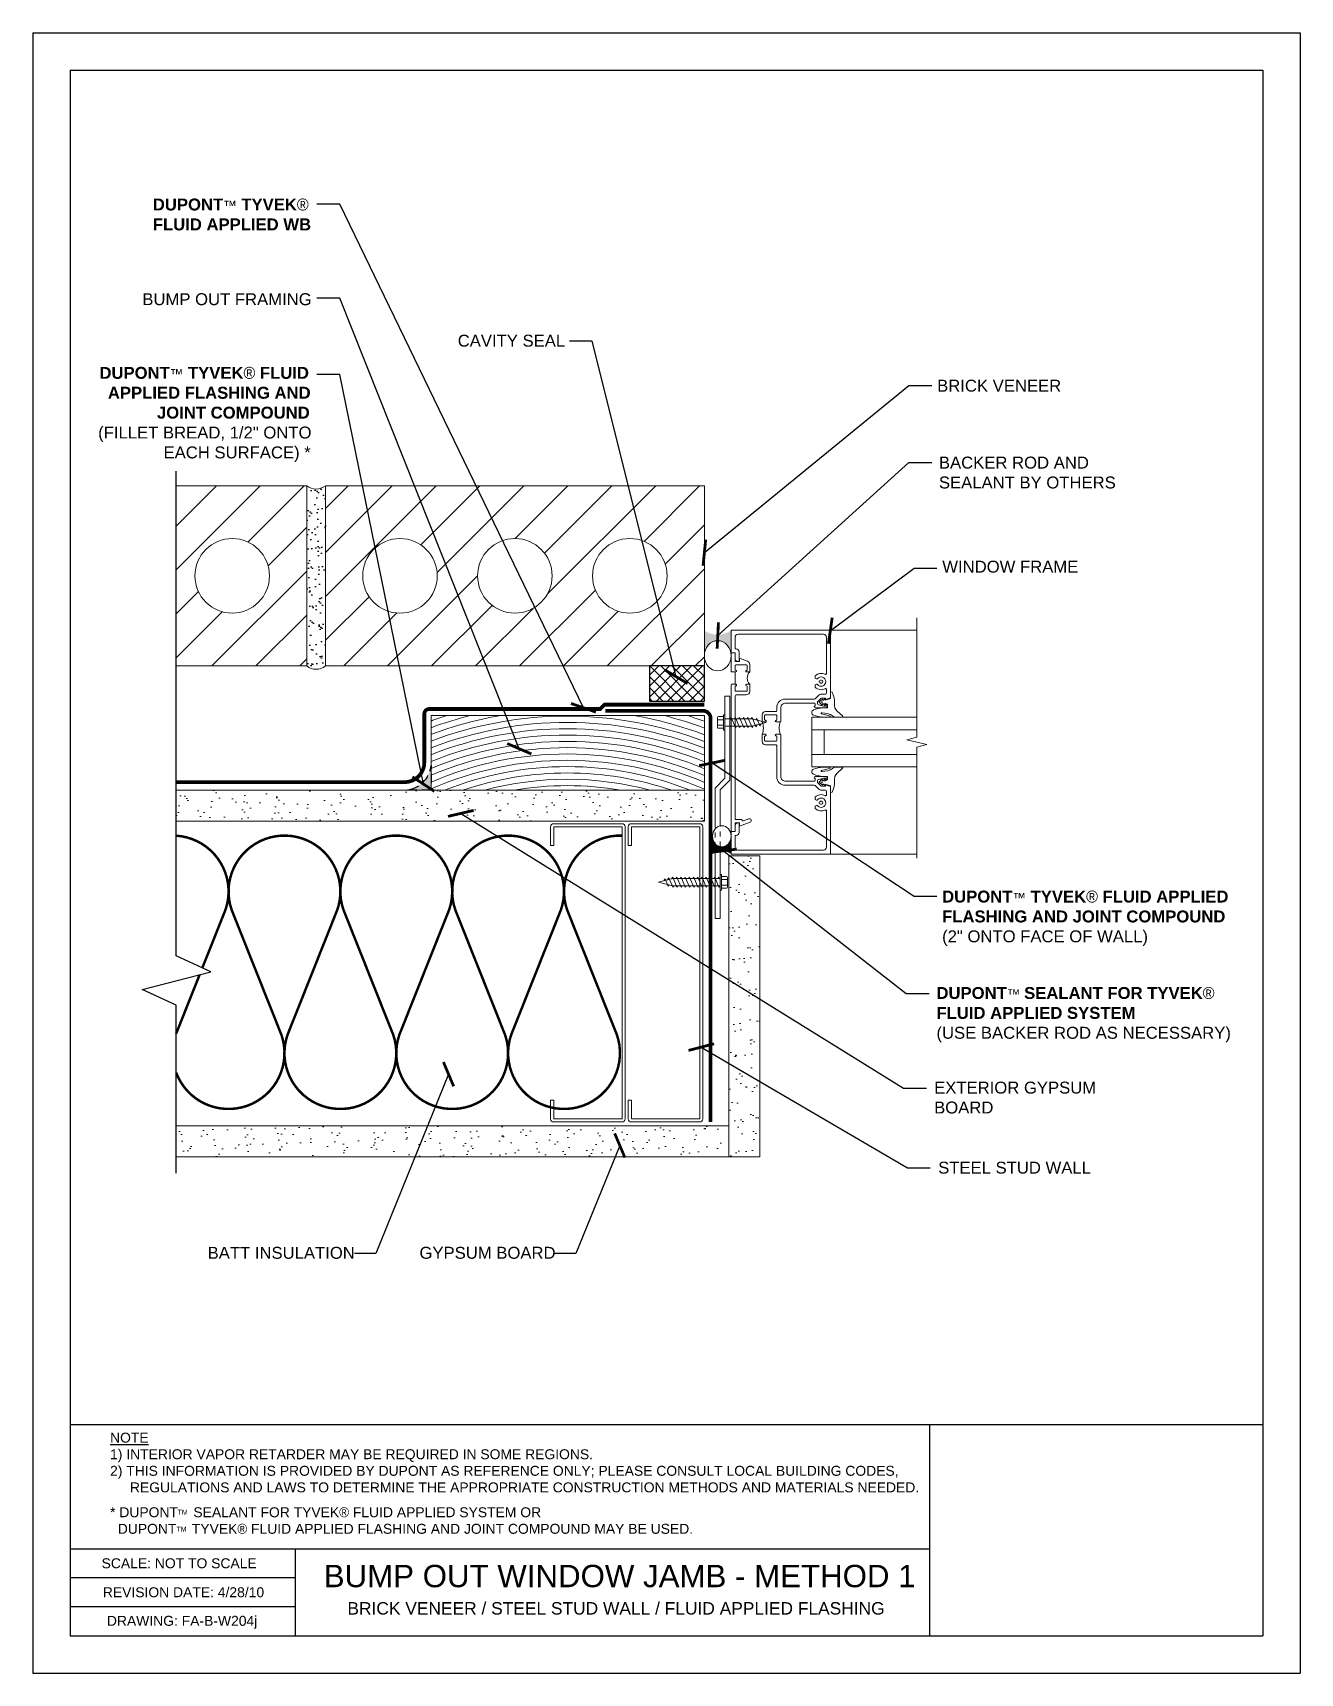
# Model space of a CAD drawing. Extents: x 527.2 to 552.7, y -269.5 to -236.5.
import ezdxf

# ---------------------------------------------------------------- set-up
doc = ezdxf.new("R2010")
doc.units = 0
doc.header["$LTSCALE"] = 1.5
doc.header["$MEASUREMENT"] = 0
doc.linetypes.add('DASHED', pattern=[0.75, 0.5, -0.25])
doc.linetypes.add('DASHED2', pattern=[0.375, 0.25, -0.125])
doc.layers.get('0').update_dxf_attribs({"color": 8, "linetype": 'CONTINUOUS'})
for name, color, linetype in [('8x11-ttb$0$B', 5, 'CONTINUOUS'), ('CMU', 250, 'CONTINUOUS'), ('INSULATION', 241, 'CONTINUOUS'), ('SEALANT', 250, 'CONTINUOUS'), ('STRUCTURE', 250, 'CONTINUOUS'), ('TEXT', 7, 'CONTINUOUS'), ('Tyvek FA Flashing and Joint Treatment', 150, 'DASHED2'), ('Tyvek FA WB', 10, 'DASHED2')]:
    doc.layers.add(name, color=color, linetype=linetype)
for name, color, linetype, lineweight in [('A-Anno-txt0', 250, 'CONTINUOUS', 18), ('A-Backer Rod', 250, 'CONTINUOUS', 15), ('A-Fasteners', 8, 'CONTINUOUS', 9), ('A-Glazing', 250, 'CONTINUOUS', 15), ('A-Sealant', 250, 'CONTINUOUS', 15), ('A-Window Gasket', 250, 'CONTINUOUS', 13), ('brick', 250, 'CONTINUOUS', 5), ('Gyp Board', 250, 'CONTINUOUS', 20), ('Metal Stud', 250, 'CONTINUOUS', 18), ('Non-Flanged Window', 250, 'CONTINUOUS', 20), ('Wood', 250, 'CONTINUOUS', 20)]:
    doc.layers.add(name, color=color, linetype=linetype, lineweight=lineweight)
doc.layers.add('VIEWPORT', color=7, linetype='CONTINUOUS', plot=False)
doc.styles.add('DETAILS', font='sanss___.ttf', dxfattribs={"height": 1})
doc.dimstyles.new('ARCH_1_1-2_IN', dxfattribs={"dimscale": 0, "dimtxt": 0.09375, "dimasz": 0.09375, "dimexe": 0.0625, "dimexo": 0.0625, "dimgap": 0.0625, "dimtad": 1, "dimdec": 4, "dimlfac": 8, "dimzin": 3, "dimdsep": 46, "dimlunit": 4, "dimtxsty": 'Standard', "dimblk1": 'ARCHTICK', "dimblk2": 'ARCHTICK', "dimsah": 1, "dimcen": 0.0625, "dimdle": 0.0625, "dimclrd": 256, "dimclre": 256, "dimclrt": 256, "dimadec": 0, "dimazin": 0, "dimtfac": 1, "dimtdec": 4, "dimtmove": 0, "dimatfit": 3, "dimldrblk": 'ARCHTICK', "dimfxl": 1, "dimfrac": 2, "dimtolj": 1, "dimtzin": 0, "dimlwd": -1, "dimlwe": -1, "dimarcsym": 0})

msp = doc.modelspace()

# ---------------------------------------------------------------- texts
at = {"layer": 'TEXT', "attachment_point": 1, "style": 'DETAILS'}
for s, insert, char_height, width in [('{\\fSansSerif|b1|i0|c2|p2;DUPONT\\fArial|b0|i0|c0|p32;\\H0.8125x;™\\fSansSerif|b1|i0|c2|p2;\\H1.2308x; TYVEK\\fSymbol|b0|i0|c2|p18;â\\fSansSerif|b1|i0|c2|p2; FLUID APPLIED WB}', (529.6337819022712, -239.8730716610789, 2.979996827461446e-09), 0.239999999976, 4.083664647993283), ('BUMP OUT FRAMING', (529.4222838052286, -241.7777189716392, 2.979996827461446e-09), 0.239999999976, 6.521350676943849), ('CAVITY SEAL', (535.7682589354981, -242.6124573334217, 2.979996827461446e-09), 0.239999999976, 6.521350676943849), ('\\pi2.3679;{\\fSansSerif|b1|i0|c2|p2;DUPONT\\fArial|b0|i0|c0|p32;\\H0.8125x;™\\fSansSerif|b1|i0|c2|p2;\\H1.2308x; TYVEK\\fSymbol|b0|i0|c2|p18;â\\fSansSerif|b1|i0|c2|p2; FLUID \\P\\pi2.5377;APPLIED FLASHING AND \\P\\pi3.5251;JOINT COMPOUND\\fSansSerif|b0|i0|c2|p2; \\P\\pi2.3422;(FILLET BREAD, 1/2" ONTO \\P\\pi3.6574;EACH SURFACE) *}', (526.1920474954418, -243.2597251236299, 2.979996827461446e-09), 0.239999999976, 6.521350676943849), ('BRICK VENEER', (545.4142848564261, -243.5176847513231, 2.979996827461446e-09), 0.239999999976, 6.521350676943849), ('BACKER ROD AND \\PSEALANT BY OTHERS', (545.4501754153389, -245.0649964831034, 2.979996827461446e-09), 0.239999999976, 6.521350676943849), ('WINDOW FRAME', (545.5176391414863, -247.1583358042137, 2.979996827461446e-09), 0.239999999976, 6.521350676943849), ('{\\fSansSerif|b1|i0|c2|p2;DUPONT\\fArial|b0|i0|c0|p32;\\H0.8125x;™\\fSansSerif|b1|i0|c2|p2;\\H1.2308x; TYVEK\\fSymbol|b0|i0|c2|p18;â\\fSansSerif|b1|i0|c2|p2; FLUID APPLIED FLASHING AND JOINT COMPOUND\\fSansSerif|b0|i0|c2|p2; \\P(2" ONTO FACE OF WALL)}', (545.5142387956872, -253.7952831334102, 2.979996827461446e-09), 0.239999999976, 6.521350676943849), ('{\\fSansSerif|b1|i0|c2|p2;DUPONT\\fArial|b0|i0|c0|p32;\\H0.8125x;™\\fArial|b1|i0|c0|p32; \\H1.2308x;SEALANT FOR TYVEK\\fSymbol|b0|i0|c2|p18;â\\fArial|b0|i0|c0|p32; \\fArial|b1|i0|c0|p32;FLUID APPLIED SYSTEM\\P\\fArial|b0|i0|c0|p32;\\H0.99998x;(USE BACKER ROD AS NECESSARY)}', (545.4005529389915, -255.7353137352723, 2.979996827461446e-09), 0.239999999976, 6.521350676943849), ('EXTERIOR GYPSUM \\PBOARD', (545.3540460767734, -257.6388199141438, 2.979996827461446e-09), 0.239999999976, 6.521350676943849), ('STEEL STUD WALL', (545.4350874083736, -259.2490782694492, 2.979996827461446e-09), 0.239999999976, 6.521350676943849), ('BATT INSULATION', (530.7365670502504, -260.9620460227329, 2.979996827461446e-09), 0.239999999976, 6.521350676943849), ('GYPSUM BOARD', (534.9987333781908, -260.9612819830001, 2.979996827461446e-09), 0.239999999976, 6.521350676943849), ('{\\LNOTE\\P}1) INTERIOR VAPOR RETARDER MAY BE REQUIRED IN SOME REGIONS.\\P\\pi-0.4,l0.4;2) THIS INFORMATION IS PROVIDED BY DUPONT AS REFERENCE ONLY; PLEASE CONSULT LOCAL BUILDING CODES, REGULATIONS AND LAWS TO DETERMINE THE APPROPRIATE CONSTRUCTION METHODS AND MATERIALS NEEDED.\\P{\\H0.5x;\\P\\pi0,l0;}* DUPONT    SEALANT FOR TYVEK{\\fSymbol|b0|i0|c2|p18;â} FLUID APPLIED SYSTEM OR \\P\\pi-0.2,l0.2;  DUPONT    TYVEK{\\fSymbol|b0|i0|c2|p18;â} FLUID APPLIED FLASHING AND JOINT COMPOUND MAY BE USED.', (528.773605953287, -264.7006649288863, 5.959993654922892e-09), 0.2, 16.47484938053185), ('TM', (530.1338378298767, -266.2518860535678, 5.959993654922892e-09), 0.1, 8.310000000000002), ('TM', (530.109585647052, -266.5908475477413, 5.959993654922892e-09), 0.1, 8.310000000000002), ('\\pi-0.033334,l0.033334,t0.1;SCALE: NOT TO SCALE', (528.6034191699198, -267.2272985987847, 2.979996827461446e-09), 0.2, 16.26451670448571), ('\\pi0.93818;{\\H0.9x;BUMP OUT WINDOW JAMB - METHOD 1} \\P\\pi1.4146;{\\H0.5x;BRICK VENEER / STEEL STUD WALL / FLUID APPLIED FLASHING}', (532.1344216100726, -267.3590067908199, 2.979996827461446e-09), 0.5, 13.39364764594225), ('\\pi-0.033334,l0.033334,t0.1;DRAWING: FA-B-W204j', (528.7096617554652, -268.3853712734129, 2.979996827461446e-09), 0.2, 16.26451670448571)]:
    msp.add_mtext(s, dxfattribs=dict(at, insert=insert, char_height=char_height, width=width))

# ---------------------------------------------------------------- blocks, each defined once
blk = doc.blocks.new('_ArchTick')
at = {"color": 0, "linetype": 'ByBlock', "const_width": 0.15}
blk.add_lwpolyline([(-0.5, -0.5), (0.5, 0.5)], dxfattribs=at)
blk = doc.blocks.new('Revsion Date')
at = {"layer": 'TEXT', "insert": (0.000131622949083976, 0.2031688605532622, 2.979996827461446e-09), "char_height": 0.2, "width": 16.26451670448571, "attachment_point": 1, "style": 'DETAILS'}
blk.add_mtext('\\pi-0.033334,l0.033334,t0.1;REVISION DATE: 4/28/10', dxfattribs=at)

# ---------------------------------------------------------------- hatches: boundary and pattern name
at = {"layer": 'brick'}
h = msp.add_hatch(dxfattribs=at)
h.set_pattern_fill('_USER', color=256, scale=0.625, angle=45, style=0, pattern_type=0)
h.set_pattern_definition([(45, (424.4654867404361, -48.92564763300541), (-0.4419417382415922, 0.4419417382415922), [])])
h.paths.add_polyline_path([(540.7311818054502, -249.2754262323258), (540.7311818054502, -245.6504262323258), (533.1061818054502, -245.6504262323258), (533.1061818054502, -249.2754262323258)])
h.paths.add_polyline_path([(538.4811818054502, -247.4629262323258, -1), (539.9811818054502, -247.4629262323258, -1)], flags=16)
h.paths.add_polyline_path([(536.1686818054502, -247.4629262323258, -1), (537.6686818054502, -247.4629262323258, -1)], flags=16)
h.paths.add_polyline_path([(533.8561818054502, -247.4629262323258, -1), (535.3561818054502, -247.4629262323258, -1)], flags=16)
h.paths.add_polyline_path([(530.4811818054502, -247.462926232326, -1), (531.9811818054502, -247.462926232326, -1)], flags=16)
h.paths.add_polyline_path([(530.1026648802867, -245.6504262323258), (530.1026648802867, -249.2754262323258), (532.7311818054502, -249.2754262323258), (532.7311818054502, -245.6504262323258)])
at = {"layer": 'CMU'}
h = msp.add_hatch(dxfattribs=at)
h.set_pattern_fill('AR-SAND', color=256, scale=0.15, style=0)
h.set_pattern_definition([(37.50000000000001, (586.0269894077996, -164.5654113767485), (-0.009449003716441223, 0.2890235653519738), [0, -0.228, 0, -0.255, 0, -0.24375]), (7.499999999999999, (586.0269894077996, -164.5654113767485), (0.2654665057901591, 0.423321909784461), [0, -0.123, 0, -0.2055, 0, -0.07875]), (327.5, (585.8424894077996, -164.5654113767485), (0.4671212792627242, 0.0008488580305446746), [0, -0.075, 0, -0.27, 0, -0.3525]), (317.5, (585.8424894077996, -164.5654113767485), (0.450918990685844, 0.1316513347401374), [0, -0.0375, 0, -0.177, 0, -0.2025])])
h.paths.add_polyline_path([(532.7311818054502, -249.275426232326, 0.3636398934486965), (533.1061818054502, -249.2754262323256), (533.1061818054502, -245.6504262323256, -0.3636398934486965), (532.7311818054502, -245.650426232326)])
at = {"layer": 'Gyp Board'}
h = msp.add_hatch(dxfattribs=at)
h.set_pattern_fill('AR-SAND,_O', color=256, scale=0.25, angle=90)
h.set_pattern_definition([(52.49999999999999, (-22.23715310742705, -2033.9252010914), (0.4817059422532897, -0.01574833952740207), [0, -0.38, 0, -0.425, 0, -0.40625]), (82.49999999999999, (-22.23715310742705, -2033.9252010914), (0.7055365163074351, 0.4424441763169317), [0, -0.205, 0, -0.3425, 0, -0.13125]), (122.5, (-22.23715310742705, -2034.2327010914), (0.001414763384241117, 0.7785354654378738), [0, -0.125, 0, -0.45, 0, -0.5875]), (132.5, (-22.23715310742705, -2034.2327010914), (0.2194188912335623, 0.7515316511430734), [0, -0.0625, 0, -0.295, 0, -0.3375])])
edge = h.paths.add_edge_path()
edge.add_line((530.1026648802867, -251.7754262323282), (540.7311818054502, -251.7754262323284))
edge.add_line((540.7311818054502, -251.7754262323284), (540.7311818054502, -252.4004262323284))
edge.add_line((540.7311818054502, -252.4004262323284), (530.1026648802867, -252.4004262323282))
h = msp.add_hatch(dxfattribs=at)
h.set_pattern_fill('AR-SAND,_O', color=256, scale=0.25, angle=-1.272221872585407e-14)
h.set_pattern_definition([(217.5, (2323.099706664521, 301.7319324239323), (0.01574833952740192, -0.4817059422532897), [0, -0.38, 0, -0.425, 0, -0.40625]), (187.4999999999999, (2323.099706664521, 301.7319324239323), (-0.4424441763169319, -0.705536516307435), [0, -0.205, 0, -0.3425, 0, -0.13125]), (147.4999999999999, (2323.407206664521, 301.7319324239323), (-0.7785354654378738, -0.001414763384240878), [0, -0.1249999999999999, 0, -0.4499999999999995, 0, -0.587499999999999]), (137.4999999999999, (2323.407206664521, 301.7319324239323), (-0.7515316511430734, -0.2194188912335621), [0, -0.0625, 0, -0.295, 0, -0.3375])])
h.paths.add_polyline_path([(541.2224977975109, -259.1504262323284), (541.8474977975109, -259.1504262323284), (541.8474977975109, -253.0933713964908), (541.2224977975109, -253.0933713964908)])
h = msp.add_hatch(dxfattribs=at)
h.set_pattern_fill('AR-SAND,_O', color=256, scale=0.25, angle=90)
h.set_pattern_definition([(307.5, (-22.17465310742682, 1522.999348626744), (0.4817059422532897, 0.01574833952740201), [0, -0.3799999999999988, 0, -0.4249999999999988, 0, -0.4062499999999988]), (277.5, (-22.17465310742682, 1522.999348626744), (0.7055365163074351, -0.4424441763169318), [0, -0.205, 0, -0.3425, 0, -0.13125]), (237.5, (-22.17465310742682, 1523.306848626744), (0.001414763384241021, -0.7785354654378738), [0, -0.1249999999999999, 0, -0.4499999999999998, 0, -0.5874999999999996]), (227.5, (-22.17465310742682, 1523.306848626744), (0.2194188912335622, -0.7515316511430734), [0, -0.0625, 0, -0.295, 0, -0.3375])])
edge = h.paths.add_edge_path()
edge.add_line((530.1026645936515, -259.1504262323281), (541.2224977975109, -259.1504262323284))
edge.add_line((541.2224977975109, -259.1504262323284), (541.2224977975109, -258.5254262323284))
edge.add_line((541.2224977975109, -258.5254262323284), (530.1026640468453, -258.5254262323281))
at = {"layer": 'SEALANT'}
h = msp.add_hatch(color=256, dxfattribs=at)
h.dxf.hatch_style = 1
edge = h.paths.add_edge_path()
edge.add_ellipse((540.9998308274794, -249.0712982985668), major_axis=(0, -0.3037987295314364), ratio=0.8842993597885473, start_angle=90, end_angle=270, ccw=False)
edge.add_line((541.2684798495087, -249.0712982985643), (541.2684798495085, -248.9503937706427))
edge.add_line((541.2684798495085, -248.9503937706427), (541.2684798495085, -248.5592021091094))
edge.add_arc((540.9998308274796, -248.2053642313376), 0.4442674203485257, 232.7926597487097, 307.2073402511995, ccw=False)
edge.add_line((540.7311818054502, -248.559202109109), (540.7311818054502, -249.0712982985698))
h = msp.add_hatch(dxfattribs=at)
h.set_pattern_fill('ANSI37', color=256, scale=1.25, style=0)
h.set_pattern_definition([(45, (0, 0), (-0.110485434560398, 0.1104854345603981), []), (135, (0, 0), (-0.1104854345603981, -0.110485434560398), [])])
h.paths.add_polyline_path([(540.7311818054502, -249.2754262323258), (539.6257637018916, -249.2754262323258), (539.6257637018916, -249.9840165175422), (540.7311818054502, -249.9840165175422)])
h = msp.add_hatch(color=256, dxfattribs=at)
h.dxf.hatch_style = 1
edge = h.paths.add_edge_path()
edge.add_ellipse((541.0815364051626, -252.7023457024606), major_axis=(2.592316668161516e-17, 0.2116857110915756), ratio=0.8842993597885476, start_angle=90, end_angle=270, ccw=False)
edge.add_line((540.894342866368, -252.7023457024624), (540.8943428663681, -252.7865914825772))
edge.add_line((540.8943428663681, -252.7865914825772), (540.8943428663681, -253.0591722309315))
edge.add_arc((541.0815364051625, -253.3057250156742), 0.309563719823147, 412.79265974870975, 487.2073402511995, ccw=False)
edge.add_line((541.2687299439573, -253.0591722309318), (541.2687299439573, -252.7023457024585))
at = {"layer": 'Tyvek FA Flashing and Joint Treatment', "ltscale": 0.5}
h = msp.add_hatch(color=256, dxfattribs=at)
h.dxf.hatch_style = 1
edge = h.paths.add_edge_path()
edge.add_line((535.2311818054502, -251.7754262323278), (534.7311818054502, -251.7754262323278))
edge.add_arc((534.6791132712781, -251.2233576981558), 0.5545185287019444, 275.387933011687, 354.612066988315)
edge.add_line((535.2311818054502, -251.2754262323278), (535.2311818054502, -251.7754262323278))

# ---------------------------------------------------------------- linework, layer by layer
at = {"layer": '8x11-ttb$0$B', "color": 7}
for p, q in [((527.9690028736059, -237.2887712683001, 2.979996827461446e-09), (527.9690028736059, -268.7887712683001, 2.979996827461446e-09)), ((527.9690028736059, -237.2887712683001, 2.979996827461446e-09), (551.9690028736059, -237.2887712683001, 2.979996827461446e-09)), ((551.9690028736059, -237.2887712683001, 2.979996827461446e-09), (551.9690028736059, -268.7887712683001, 2.979996827461446e-09)), ((527.9690028736059, -267.0381050034567, 2.979996827461446e-09), (545.2575498864448, -267.0381050034567, 2.979996827461446e-09)), ((527.9690028736059, -268.7887712683001, 2.979996827461446e-09), (551.9690028736059, -268.7887712683001, 2.979996827461446e-09))]:
    msp.add_line(p, q, dxfattribs=at)
at = {"layer": '8x11-ttb$0$B', "color": 7, "elevation": 2.979996827461446e-09}
for points in [[(551.9690028736059, -264.5434509550295), (527.9690028736059, -264.5434509550295)], [(545.2575498864448, -264.5434509550295), (545.2575498864448, -268.7887712683001)], [(532.4955531523258, -267.0381050034567), (532.4955531523258, -268.7887712683001)], [(532.4955531523258, -267.6217050034567), (527.9690028736059, -267.6217050034567)], [(532.4955531523258, -268.2053050034567), (527.9690028736059, -268.2053050034567)]]:
    msp.add_lwpolyline(points, dxfattribs=at)
at = {"layer": 'A-Anno-txt0', "lineweight": 13, "elevation": -2.979996827461446e-09}
msp.add_lwpolyline([(545.0066366205127, -253.1421630206324), (545.0066366205127, -250.9091278256313), (545.2066166205126, -250.8591078256313), (544.8066366205127, -250.7591278256313), (545.0066366205127, -250.7091278256314), (545.0066366205127, -248.3091178256313)], dxfattribs=at)
at = {"layer": 'A-Backer Rod'}
for centre, major_axis, ratio in [((540.9998308274794, -249.0712982985668, 2.979996827461445e-09), (0, -0.3037987295314364), 0.8842993597885473), ((541.0815364051625, -252.7023457024606), (2.592316668161516e-17, 0.2116857110915756), 0.8842993597885472)]:
    msp.add_ellipse(centre, major_axis=major_axis, ratio=ratio, dxfattribs=at)
at = {"layer": 'A-Fasteners'}
for p, q in [((540.9950488960629, -250.5108926100532, -2.979996827461487e-09), (540.9950488960629, -250.3116738600532, -2.979996827461487e-09)), ((541.0149707710631, -250.2917519850532, -2.979996827461487e-09), (541.1145801460631, -250.2917519850532, -2.979996827461487e-09)), ((541.1145801460631, -250.3565074153216, -2.979996827461487e-09), (541.0149707710631, -250.3565074153216, -2.979996827461487e-09)), ((541.1145801460631, -250.4660590547845, -2.979996827461487e-09), (541.0149707710631, -250.4660590547845, -2.979996827461487e-09)), ((541.1145801460631, -250.5660020155707, -2.979996827461487e-09), (541.1145801460631, -250.2565644545356, -2.979996827461487e-09)), ((541.143716963273, -250.2565644545356, -2.979996827461487e-09), (541.1145801460631, -250.2565644545356, -2.979996827461487e-09)), ((541.1145801460631, -250.2917519850532, -2.979996827461487e-09), (541.1145801460631, -250.5308144850532, -2.979996827461487e-09)), ((541.143716963273, -250.5660020155707, -2.979996827461487e-09), (541.143716963273, -250.2565644545356, -2.979996827461487e-09)), ((541.6939850609391, -250.3411385817329, -2.979996827461487e-09), (541.143716963273, -250.3411385817327, -2.979996827461487e-09)), ((541.2699814598649, -250.3114297194282, -2.979996827461487e-09), (541.2502671043961, -250.3406960768501, -2.979996827461487e-09)), ((541.2699814598649, -250.3114297194282, -2.979996827461487e-09), (541.3543473045914, -250.5161721510688, -2.979996827461487e-09)), ((541.3543625633805, -250.3114297194282, -2.979996827461487e-09), (541.3346482079118, -250.3406960768501, -2.979996827461487e-09)), ((541.3543625633805, -250.3114297194282, -2.979996827461487e-09), (541.4387284081071, -250.5161721510688, -2.979996827461487e-09)), ((541.4387436668961, -250.3114297194282, -2.979996827461487e-09), (541.4190293114274, -250.3406960768501, -2.979996827461487e-09)), ((541.4387436668961, -250.3114297194282, -2.979996827461487e-09), (541.5231095116227, -250.5161721510688, -2.979996827461487e-09)), ((541.5231247704118, -250.3114297194282, -2.979996827461487e-09), (541.503410414943, -250.3406960768501, -2.979996827461487e-09)), ((541.5231247704118, -250.3114297194282, -2.979996827461487e-09), (541.6074906151383, -250.5161721510688, -2.979996827461487e-09)), ((541.6075058739274, -250.3114297194282, -2.979996827461487e-09), (541.5877915184586, -250.3406960768501, -2.979996827461487e-09)), ((541.6075058739274, -250.3114297194282, -2.979996827461487e-09), (541.6918717186539, -250.5161721510688, -2.979996827461487e-09)), ((541.691886977443, -250.3114297194282, -2.979996827461487e-09), (541.6721726219743, -250.3406960768501, -2.979996827461487e-09)), ((541.691886977443, -250.3114297194282, -2.979996827461487e-09), (541.7695211033389, -250.499835344545, -2.979996827461487e-09)), ((541.6939850609391, -250.3411385817329, -2.979996827461487e-09), (541.9756759326546, -250.4138238234321, -2.979996827461487e-09)), ((541.9756759326546, -250.4138238234321, -2.979996827461487e-09), (541.6939850609391, -250.4865090651313, -2.979996827461487e-09)), ((541.7844767254686, -250.3313507887055, -2.979996827461487e-09), (541.7647623699999, -250.3606171461274, -2.979996827461487e-09)), ((541.7963532147584, -250.460094811956, -2.979996827461487e-09), (541.7695211033389, -250.499835344545, -2.979996827461487e-09)), ((541.7844767254686, -250.3313507887055, -2.979996827461487e-09), (541.8456299972389, -250.4797600129078, -2.979996827461487e-09)), ((541.8724621086584, -250.4400194803188, -2.979996827461487e-09), (541.8456299972389, -250.4797600129078, -2.979996827461487e-09)), ((541.1145801460631, -250.5308144850532, -2.979996827461487e-09), (541.0149707710631, -250.5308144850532, -2.979996827461487e-09)), ((541.143716963273, -250.5660020155707, -2.979996827461487e-09), (541.1145801460631, -250.5660020155707, -2.979996827461487e-09)), ((541.143716963273, -250.4865090651311, -2.979996827461487e-09), (541.6939850609391, -250.4865090651313, -2.979996827461487e-09)), ((541.3741074364274, -250.4869057936469, -2.979996827461487e-09), (541.3543473045914, -250.5161721510688, -2.979996827461487e-09)), ((541.458488539943, -250.4869057936469, -2.979996827461487e-09), (541.4387284081071, -250.5161721510688, -2.979996827461487e-09)), ((541.5428696434586, -250.4869057936469, -2.979996827461487e-09), (541.5231095116227, -250.5161721510688, -2.979996827461487e-09)), ((541.6272507469743, -250.4869057936469, -2.979996827461487e-09), (541.6074906151383, -250.5161721510688, -2.979996827461487e-09)), ((541.7156792461834, -250.4809112724576, -2.979996827461487e-09), (541.6918717186539, -250.5161721510688, -2.979996827461487e-09)), ((539.8108599738143, -253.626070169893, 2.979996827461405e-09), (540.0925508455298, -253.5533849281938, 2.979996827461405e-09)), ((540.0925508455298, -253.6987554115923, 2.979996827461405e-09), (539.8108599738143, -253.626070169893, 2.979996827461405e-09)), ((539.9140737978105, -253.5998745130064, 2.979996827461405e-09), (539.94090590923, -253.5601339804174, 2.979996827461405e-09)), ((540.0020591810003, -253.7085432046196, 2.979996827461405e-09), (539.94090590923, -253.5601339804174, 2.979996827461405e-09)), ((539.9901826917105, -253.5797991813691, 2.979996827461405e-09), (540.01701480313, -253.5400586487801, 2.979996827461405e-09)), ((540.0020591810003, -253.7085432046196, 2.979996827461405e-09), (540.021773536469, -253.6792768471978, 2.979996827461405e-09)), ((540.0946489290259, -253.7284642738969, 2.979996827461405e-09), (540.01701480313, -253.5400586487801, 2.979996827461405e-09)), ((540.0708566602855, -253.5589827208675, 2.979996827461405e-09), (540.0946641878149, -253.5237218422563, 2.979996827461405e-09)), ((541.0463082470146, -253.553384928194, 2.979996827461405e-09), (540.0925508455298, -253.5533849281938, 2.979996827461405e-09)), ((540.0925508455298, -253.6987554115923, 2.979996827461405e-09), (541.0463082470146, -253.6987554115925, 2.979996827461405e-09)), ((540.0946489290259, -253.7284642738969, 2.979996827461405e-09), (540.1143632844946, -253.6991979164751, 2.979996827461405e-09)), ((540.1790300325415, -253.7284642738969, 2.979996827461405e-09), (540.0946641878149, -253.5237218422563, 2.979996827461405e-09)), ((540.1592851594946, -253.5529881996782, 2.979996827461405e-09), (540.1790452913306, -253.5237218422563, 2.979996827461405e-09)), ((540.1790300325415, -253.7284642738969, 2.979996827461405e-09), (540.1987443880103, -253.6991979164751, 2.979996827461405e-09)), ((540.2634111360571, -253.7284642738969, 2.979996827461405e-09), (540.1790452913306, -253.5237218422563, 2.979996827461405e-09)), ((540.2436662630103, -253.5529881996782, 2.979996827461405e-09), (540.2634263948462, -253.5237218422563, 2.979996827461405e-09)), ((540.2634111360571, -253.7284642738969, 2.979996827461405e-09), (540.2831254915259, -253.6991979164751, 2.979996827461405e-09)), ((540.3477922395728, -253.7284642738969, 2.979996827461405e-09), (540.2634263948462, -253.5237218422563, 2.979996827461405e-09)), ((540.3280473665259, -253.5529881996782, 2.979996827461405e-09), (540.3478074983618, -253.5237218422563, 2.979996827461405e-09)), ((540.3477922395728, -253.7284642738969, 2.979996827461405e-09), (540.3675065950415, -253.6991979164751, 2.979996827461405e-09)), ((540.4321733430884, -253.7284642738969, 2.979996827461405e-09), (540.3478074983618, -253.5237218422563, 2.979996827461405e-09)), ((540.4124284700415, -253.5529881996782, 2.979996827461405e-09), (540.4321886018774, -253.5237218422563, 2.979996827461405e-09)), ((540.4321733430884, -253.7284642738969, 2.979996827461405e-09), (540.4518876985571, -253.6991979164751, 2.979996827461405e-09)), ((540.516554446604, -253.7284642738969, 2.979996827461405e-09), (540.4321886018774, -253.5237218422563, 2.979996827461405e-09)), ((540.4968095735571, -253.5529881996782, 2.979996827461405e-09), (540.5165697053931, -253.5237218422563, 2.979996827461405e-09)), ((540.516554446604, -253.7284642738969, 2.979996827461405e-09), (540.5362688020728, -253.6991979164751, 2.979996827461405e-09)), ((540.6009355501196, -253.7284642738969, 2.979996827461405e-09), (540.5165697053931, -253.5237218422563, 2.979996827461405e-09)), ((540.5811830476782, -253.5529881996782, 2.979996827461405e-09), (540.6009355501196, -253.5237218422563, 2.979996827461405e-09)), ((540.6853166536353, -253.7284642738969, 2.979996827461405e-09), (540.6009355501196, -253.5237218422563, 2.979996827461405e-09)), ((540.6009355501196, -253.7284642738969, 2.979996827461405e-09), (540.6206499055884, -253.6991979164751, 2.979996827461405e-09)), ((540.6655565217993, -253.5529881996782, 2.979996827461405e-09), (540.6853166536353, -253.5237218422563, 2.979996827461405e-09)), ((540.7696901277563, -253.7284642738969, 2.979996827461405e-09), (540.6853166536353, -253.5237218422563, 2.979996827461405e-09)), ((540.6853166536353, -253.7284642738969, 2.979996827461405e-09), (540.7050233797095, -253.6991979164751, 2.979996827461405e-09)), ((540.7499376253149, -253.5529881996782, 2.979996827461405e-09), (540.7696901277563, -253.5237218422563, 2.979996827461405e-09)), ((540.8540636018774, -253.7284642738969, 2.979996827461405e-09), (540.7696901277563, -253.5237218422563, 2.979996827461405e-09)), ((540.7696901277563, -253.7284642738969, 2.979996827461405e-09), (540.7893968538306, -253.6991979164751, 2.979996827461405e-09)), ((540.834311099436, -253.5529881996782, 2.979996827461405e-09), (540.8540636018774, -253.5237218422563, 2.979996827461405e-09)), ((540.9384370759985, -253.7284642738969, 2.979996827461405e-09), (540.8540636018774, -253.5237218422563, 2.979996827461405e-09)), ((540.8540636018774, -253.7284642738969, 2.979996827461405e-09), (540.8737779573462, -253.6991979164751, 2.979996827461405e-09)), ((540.9186845735571, -253.5529881996782, 2.979996827461405e-09), (540.9384370759985, -253.5237218422563, 2.979996827461405e-09)), ((541.0228105501196, -253.7284642738969, 2.979996827461405e-09), (540.9384370759985, -253.5237218422563, 2.979996827461405e-09)), ((540.9384370759985, -253.7284642738969, 2.979996827461405e-09), (540.9581514314673, -253.6991979164751, 2.979996827461405e-09)), ((541.0030580476782, -253.5529881996782, 2.979996827461405e-09), (541.0228105501196, -253.5237218422563, 2.979996827461405e-09)), ((541.0463082470146, -253.5811133265074, 2.979996827461446e-09), (541.0228105501194, -253.5240933252532, 2.979996827461446e-09)), ((541.0228105501194, -253.7288357568938, 2.979996827461446e-09), (541.0425249055882, -253.6995693994719, 2.979996827461446e-09)), ((541.0463082470144, -253.4742634607512, 2.979996827461446e-09), (541.0463082470144, -253.7837010217864, 2.979996827461446e-09)), ((541.0463082470144, -253.4742634607512, 2.979996827461446e-09), (541.0754450642244, -253.4742634607512, 2.979996827461446e-09)), ((541.0754450642244, -253.4742634607512, 2.979996827461446e-09), (541.0754450642244, -253.7837010217864, 2.979996827461446e-09)), ((541.0754450642244, -253.5094509912688, 2.979996827461446e-09), (541.1750544392244, -253.5094509912688, 2.979996827461446e-09)), ((541.0754450642244, -253.7485134912688, 2.979996827461446e-09), (541.0754450642244, -253.5094509912688, 2.979996827461446e-09)), ((541.0754450642244, -253.5742064215375, 2.979996827461446e-09), (541.1750544392244, -253.5742064215375, 2.979996827461446e-09)), ((541.0754450642244, -253.6837580610004, 2.979996827461446e-09), (541.1750544392244, -253.6837580610004, 2.979996827461446e-09)), ((541.1750544392244, -253.7485134912688, 2.979996827461446e-09), (541.0754450642244, -253.7485134912688, 2.979996827461446e-09)), ((541.1949763142245, -253.5293728662688, 2.979996827461446e-09), (541.1949763142245, -253.7285916162688, 2.979996827461446e-09)), ((541.0463082470144, -253.7837010217864, 2.979996827461446e-09), (541.0754450642244, -253.7837010217864, 2.979996827461446e-09))]:
    msp.add_line(p, q, dxfattribs=at)
for centre, start, end in [((541.0149707710631, -250.3116738600532, -2.979996827461487e-09), 90, 180), ((541.0149707710631, -250.3365855403216, -2.979996827461487e-09), 180, 270), ((541.0149707710631, -250.3764292903216, -2.979996827461487e-09), 90, 180), ((541.0149707710631, -250.4461371797844, -2.979996827461487e-09), 180, 270), ((541.0149707710631, -250.4859809297845, -2.979996827461487e-09), 90, 180), ((541.0149707710631, -250.5108926100532, -2.979996827461487e-09), 180, 270), ((541.1750544392244, -253.5293728662688, 2.979996827461446e-09), 0, 90), ((541.1750544392244, -253.5542845465375, 2.979996827461446e-09), 270, 0), ((541.1750544392244, -253.5941282965375, 2.979996827461446e-09), 0, 90), ((541.1750544392244, -253.6638361860004, 2.979996827461446e-09), 270, 0), ((541.1750544392244, -253.7036799360004, 2.979996827461446e-09), 0, 90), ((541.1750544392244, -253.7285916162688, 2.979996827461446e-09), 270, 0)]:
    msp.add_arc(centre, 0.019921875, start, end, dxfattribs=at)
at = {"layer": 'A-Glazing'}
for p, q in [((542.8937169632733, -250.3086762130965, -2.979996827461446e-09), (545.0066266205127, -250.3086762130965, -2.979996827461446e-09)), ((542.8937169632733, -250.5586762130965, -2.979996827461446e-09), (545.0066266205127, -250.5586762130965, -2.979996827461446e-09)), ((542.8937169632733, -251.0586762130965, -2.979996827461446e-09), (545.0066266205127, -251.0586762130965, -2.979996827461446e-09)), ((542.8937169632733, -251.3086762130965, -2.979996827461446e-09), (545.0066266205127, -251.3086762130965, -2.979996827461446e-09))]:
    msp.add_line(p, q, dxfattribs=at)
at = {"layer": 'A-Sealant'}
msp.add_line((541.3487169943543, -249.3951277764431, -2.979996827461446e-09), (541.3487169943543, -249.6451277764431, -2.979996827461446e-09), dxfattribs=at)
for centre, radius, start, end in [((541.7749669943543, -249.5201277764431, -2.979996827461446e-09), 0.1812500000000527, 136.3971810273107, 223.6028189726893), ((541.5863485567617, -250.5261228256313, -2.979996827461446e-09), 0.3318137087604263, 337.8695010804649, 22.13049891953509), ((542.5660853697844, -250.5261228256313, -2.979996827461446e-09), 0.3318137087604263, 157.8695010804649, 202.1304989195351)]:
    msp.add_arc(centre, radius, start, end, dxfattribs=at)
at = {"layer": 'A-Window Gasket', "elevation": -2.979996827461446e-09}
for points in [[(543.1547149351087, -249.9351876172427), (543.1595892357067, -249.9620041437816), (543.2668238333885, -249.9278740196605), (543.2716981322673, -249.8669273690004), (543.2687169632733, -249.7913724986416), (543.2997265058945, -249.8014630402, -0.1257100272134179), (543.3514688334882, -250.033454442222, 0.2260837189018228), (543.4011866921322, -250.1870400026536), (543.5121273102926, -250.2825953123133, -0.6449762263124317), (543.5003859678189, -250.3085296043315), (543.3711490321895, -250.3069498673034, -0.1518691569180708), (543.3267138778402, -250.2905970907071), (543.2667880985717, -250.2520939024118, 0.02934546717884474), (543.2149054553792, -250.234699013209), (543.0931114455421, -250.2174687236255, 0.6538117075652882), (543.0861247085767, -250.2377095345283), (543.2513736260665, -250.2818012817506, -0.8886355728344962), (543.2493121951674, -250.3069498673034), (543.1150665747747, -250.3069498673034, -0.06420464893641442), (542.9264503180674, -250.264517405394, -0.6896355001773956), (542.9264503180674, -250.1619086750059, -0.07035608683589237), (543.1150665747747, -250.1206762130965), (543.2107693851082, -250.1206762130965), (543.2107693851082, -250.0473294551198), (543.1571520854078, -250.0253886603024), (543.152277786529, -250.0643945182159), (543.115720537202, -250.0302643920239), (543.0937861879498, -250.0619566523551), (543.0401688899686, -250.0010099996242), (543.1059719377255, -249.9449390806856), (543.115720537202, -249.9693177413638)], [(543.1547149351087, -251.6821648089503), (543.1595892357067, -251.6553482824114), (543.2668238333885, -251.6894784065325), (543.2716981322673, -251.7504250571926), (543.2687169632733, -251.8259799275513), (543.2997265058945, -251.815889385993, 0.1257100272134179), (543.3514688334882, -251.583897983971, -0.2260837189018228), (543.4011866921322, -251.4303124235393), (543.5121273102926, -251.3347571138797, 0.6449762263124317), (543.5003859678189, -251.3088228218615), (543.3711490321895, -251.3104025588895, 0.1518691569180708), (543.3267138778402, -251.3267553354859), (543.2667880985717, -251.3652585237811, -0.02934546717884474), (543.2149054553792, -251.382653412984), (543.0931114455421, -251.3998837025675, -0.6538117075652882), (543.0861247085767, -251.3796428916647), (543.2513736260665, -251.3355511444424, 0.8886355728344962), (543.2493121951674, -251.3104025588895), (543.1150665747747, -251.3104025588895, 0.06420464893641442), (542.9264503180674, -251.352835020799, 0.6896355001773956), (542.9264503180674, -251.455443751187, 0.07035608683589237), (543.1150665747747, -251.4966762130965), (543.2107693851082, -251.4966762130965), (543.2107693851082, -251.570022971073), (543.1571520854078, -251.5919637658905), (543.152277786529, -251.552957907977), (543.115720537202, -251.5870880341691), (543.0937861879498, -251.5553957738378), (543.0401688899686, -251.6163424265687), (543.1059719377255, -251.6724133455073), (543.115720537202, -251.6480346848292)]]:
    msp.add_lwpolyline(points, format="xyb", close=True, dxfattribs=at)
at = {"layer": 'brick', "linetype": 'Continuous', "elevation": 2.979996827461446e-09}
msp.add_lwpolyline([(530.1026648802867, -245.6504262323258), (532.7311818054502, -245.6504262323258), (532.7311818054502, -249.2754262323258), (530.1026648802867, -249.2754262323258)], dxfattribs=at)
msp.add_lwpolyline([(540.7311818054502, -245.6504262323258), (533.1061818054502, -245.6504262323258), (533.1061818054502, -249.2754262323258), (540.7311818054502, -249.2754262323258)], close=True, dxfattribs=at)
at = {"layer": 'brick', "linetype": 'Continuous'}
for centre in [(531.2311818054502, -247.462926232326, 2.979996827461526e-09), (534.6061818054502, -247.4629262323258, 2.979996827461486e-09), (536.9186818054502, -247.4629262323258, 2.979996827461486e-09), (539.2311818054502, -247.4629262323258, 2.979996827461486e-09)]:
    msp.add_circle(centre, 0.75, dxfattribs=at)
for centre in [(532.91868180545, -245.4267074748941, 2.979996827461486e-09), (532.91868180545, -249.0517074748941, 2.979996827461486e-09)]:
    msp.add_arc(centre, 0.2919012374533256, 230.0334297092304, 309.9665702907696, dxfattribs=at)
at = {"layer": 'Gyp Board', "elevation": 2.979996827461446e-09}
for points in [[(530.1026648802867, -251.7754262323282), (540.7311818054502, -251.7754262323284), (540.7311818054502, -252.4004262323284), (530.1026648802867, -252.4004262323282)], [(530.1026645936515, -259.1504262323281), (541.2224977975109, -259.1504262323284), (541.2224977975109, -258.5254262323284), (530.1026640468453, -258.5254262323281)]]:
    msp.add_lwpolyline(points, dxfattribs=at)
msp.add_lwpolyline([(541.2224977975109, -259.1504262323284), (541.8474977975109, -259.1504262323284), (541.8474977975109, -253.0933713964908), (541.2224977975109, -253.0933713964908)], close=True, dxfattribs=at)
at = {"layer": 'INSULATION', "color": 253, "const_width": 0.05, "elevation": 2.979996827461446e-09}
for points in [[(530.1026631100867, -257.4547098822145, 0.988981793712645), (532.2204672402733, -256.6952467268669), (531.2192485750337, -254.1812454956072, -0.5275875311540644), (532.3249318054474, -252.6890519717656)], [(530.1026648802867, -252.6904451807089, -0.4959173986660426), (531.0954672402746, -254.1812454956063), (530.6303208718916, -255.349200692038)], [(532.3249318054474, -252.6890519717656, -0.5036295496547037), (533.3454672402768, -254.1812454956063), (532.3442485750359, -256.6952467268695, 1.404370499403762), (534.4704672402756, -256.6952467268667), (533.4692485750359, -254.1812454956068, -1.404370499398822), (535.595467240277, -254.1812454956068), (534.5942485750361, -256.6952467268704, 1.404370499403763), (536.7204672402756, -256.6952467268674), (535.7192485750361, -254.1812454956077, -1.404370499398822), (537.845467240277, -254.1812454956068), (536.8442485750361, -256.6952467268704, 1.404370499403762), (538.9704672402756, -256.6952467268674), (537.9692485750361, -254.1812454956077, -0.5275875311540644), (539.0749318054498, -252.6890519717661)]]:
    msp.add_lwpolyline(points, format="xyb", dxfattribs=at)
msp.add_lwpolyline([(530.575759325236, -255.4862015293514), (530.1026624271567, -256.6741200386336)], dxfattribs=at)
at = {"layer": 'Metal Stud', "linetype": 'DASHED', "lineweight": 13, "ltscale": 0.125}
for p, q in [((540.9463082470147, -252.4262913349096, 2.979996827461446e-09), (540.9463082470147, -253.0213101658465, 2.979996827461405e-09)), ((541.0463082470146, -252.4048511470986, 2.979996827461364e-09), (541.0463082470146, -252.9777688011547, 2.979996827461405e-09))]:
    msp.add_line(p, q, dxfattribs=at)
at = {"layer": 'Metal Stud'}
for points, elevation in [([(541.0463082470146, -251.7698652329489), (541.243716963273, -251.5707364035814), (541.243716963273, -249.8810137066972), (541.143716963273, -249.8810137066972), (541.143716963273, -251.5343146811684), (540.9463082470147, -251.7334435105358)], -2.979996827461446e-09), ([(540.9463082470147, -251.7334435105358), (540.9463082470147, -252.4262913349096)], 2.979996827461446e-09), ([(541.0463082470146, -252.4048511470986), (541.0463082470146, -251.7698652329489)], 2.979996827461446e-09), ([(540.9463082470147, -253.0213101658465), (540.9463082470147, -254.3582032936115), (541.0463082470146, -254.3582032936115), (541.0463082470146, -252.9777688011547)], 2.979996827461446e-09)]:
    msp.add_lwpolyline(points, dxfattribs=dict(at, elevation=elevation))
at = {"layer": 'Metal Stud', "elevation": 2.979996827461446e-09}
for points in [[(537.6999318054502, -258.0121258778852), (537.6374318054498, -258.0121258778852), (537.6374318054498, -258.3871258778852, 0.414213562373095), (537.6999318054498, -258.4496258778852), (539.0749318054498, -258.4496258778852, 0.414213562373095), (539.1374318054498, -258.3871258778852), (539.1374318054498, -252.5121258778852, 0.414213562373095), (539.0749318054498, -252.4496258778852), (537.6999318054498, -252.4496258778852, 0.414213562373095), (537.6374318054498, -252.5121258778852), (537.6374318054498, -252.8871258778852), (537.6999318054502, -252.8871258778852), (537.6999318054502, -252.5121258778852), (539.0749318054498, -252.5121258778852), (539.0749318054493, -258.3871258778852), (537.6999318054502, -258.3871258778852)], [(539.2624318054507, -258.0121258778852), (539.1999318054502, -258.0121258778852), (539.1999318054502, -258.3871258778852, 0.414213562373095), (539.2624318054502, -258.4496258778852), (540.6374318054502, -258.4496258778852, 0.414213562373095), (540.6999318054502, -258.3871258778852), (540.6999318054502, -252.5121258778852, 0.414213562373095), (540.6374318054502, -252.4496258778852), (539.2624318054502, -252.4496258778852, 0.414213562373095), (539.1999318054502, -252.5121258778852), (539.1999318054502, -252.8871258778852), (539.2624318054507, -252.8871258778852), (539.2624318054507, -252.5121258778852), (540.6374318054502, -252.5121258778852), (540.6374318054498, -258.3871258778852), (539.2624318054507, -258.3871258778852)]]:
    msp.add_lwpolyline(points, format="xyb", close=True, dxfattribs=at)
at = {"layer": 'Non-Flanged Window', "lineweight": 9}
for p, q in [((545.0066366205127, -248.5591178256313, -2.979996827461446e-09), (543.2687169632733, -248.5591178256313, -2.979996827461446e-09)), ((545.0066366205127, -253.0591178256313, -2.979996827461446e-09), (543.2687169632733, -253.0591178256313, -2.979996827461446e-09))]:
    msp.add_line(p, q, dxfattribs=at)
at = {"layer": 'Non-Flanged Window'}
for p, q in [((542.8937169632733, -251.3086762130965, -2.979996827461446e-09), (542.8937169632733, -250.3086762130965, -2.979996827461446e-09)), ((543.1437169632733, -251.0586762130965, -2.979996827461446e-09), (543.1437169632733, -250.5586762130965, -2.979996827461446e-09))]:
    msp.add_line(p, q, dxfattribs=at)
at = {"layer": 'Non-Flanged Window', "elevation": -2.979996827461446e-09}
for points in [[(542.2587169632731, -250.4011228256313), (542.1732169632731, -250.4011228256313, -0.9999999999999999), (542.1732169632731, -250.3701228256312), (542.1737169632733, -250.3701228256312, 0.414213562373095), (542.1887169632731, -250.3551228256312), (542.1887169632731, -250.2751228256312, 0.4142135623730693), (542.1737169632733, -250.2601228256312), (541.9587169632731, -250.2601228256312, 0.414213562373095), (541.9437169632732, -250.2751228256312), (541.9437169632732, -250.3551269242672, 0.4190234982697423), (541.9589628649125, -250.3701249085446, -1.008230869162796), (541.9592169632732, -250.4011228256313), (541.893716963273, -250.4011228256313), (541.893716963273, -250.2601178256312, -0.4142135623731173), (541.9637169632732, -250.1901178256313), (542.1737169632733, -250.1901178256313, 0.4142135623730864), (542.1887169632731, -250.1751178256313), (542.1887169632731, -250.1116178256312, -0.4142135623730858), (542.3587169632732, -249.9416178256312), (542.942773875487, -249.9416178256312, 0.1990202627215653), (542.9604588823194, -249.9342881548114), (543.0202399376225, -249.8744574430743, -0.1990202627215716), (543.0945169663186, -249.8436728256312), (543.1687169632731, -249.8436728256312, 0.414213562373082), (543.1887169632731, -249.8236728256313), (543.1887169632731, -249.7523526630919, 0.5680984128566386), (543.1592034497597, -249.7347602482313, -0.3397540095737931), (542.9607169632731, -249.7028703421603), (542.9607169632731, -249.6589048579339), (542.9901976283219, -249.6418841880321, -0.3865446749096253), (543.0033423268886, -249.6447423833615, 3.127286275187395), (543.0033423268889, -249.5345032679009, -0.386544674909742), (542.9901976283219, -249.5373614632303), (542.9607169632731, -249.5203407933284), (542.9607169632731, -249.4763753091021, -0.3397540095737929), (543.1592034497597, -249.444485403031, 0.5680984128595217), (543.1887169632731, -249.4268929881704), (543.1887169632731, -248.6991178256312, 0.414213562373095), (543.1287169632732, -248.6391178256312), (541.4087169632732, -248.6391178256312, 0.414213562373095), (541.3487169632732, -248.6991178256312), (541.3487169632732, -248.9341228256312), (541.3687169632732, -248.9341228256312, -0.414213562373095), (541.4287169632731, -248.9941228256312), (541.4287169632731, -249.1841228256312), (541.4107169632731, -249.1841228256312, -0.414213562373095), (541.3487169632732, -249.1221228256313), (541.3487169632732, -249.0141228256312), (541.268716963273, -249.0141228256312), (541.268716963273, -248.5591228256312), (543.268716963273, -248.5591228256312), (543.268716963273, -249.9166425226009), (543.1662169632731, -249.9526728256312), (543.1662169632731, -249.9236728256312), (543.0945169632731, -249.9236728256312, 0.198912367379654), (543.0768392937435, -249.9309951561016), (543.0102169632731, -249.9976728256312), (543.0102169632731, -250.0396228256312, 0.3541185725306731), (543.0260587294568, -250.0591857776458), (543.1282169632731, -250.0816228256312), (543.1662169632731, -250.0816228256312), (543.1662169632731, -250.0526228256312), (543.178216963273, -250.0526228256312, -0.414213562373095), (543.1982169632732, -250.0726228256312), (543.1982169632732, -250.1016228256312, -0.414213562373095), (543.178216963273, -250.1216228256312), (542.9762219632731, -250.1216228256312, -0.414213562373095), (542.938216963273, -250.0836178256312), (542.9602169632732, -250.0836178256312), (542.9602169632732, -250.0416178256312, 0.414213562373095), (542.9402169632732, -250.0216178256312), (542.3687169632732, -250.0216178256312, 0.414213562373095), (542.268716963273, -250.1216178256312), (542.268716963273, -250.3911228256313), (542.2587169632731, -250.4011228256313)], [(542.2587169632731, -250.6511228256313), (542.268716963273, -250.6611228256313), (542.268716963273, -251.4966228256312, 0.4142135623730963), (542.3687169632732, -251.5966228256312), (542.9402169632732, -251.5966228256312, 0.4142135623730941), (542.9602169632732, -251.5766228256312), (542.9602169632732, -251.5346228256312), (542.938216963273, -251.5346228256312, -0.4142135623730984), (542.9762219632731, -251.4966178256312), (543.178216963273, -251.4966178256312, -0.414213562373108), (543.1982169632732, -251.5166178256312), (543.1982169632732, -251.5456178256312, -0.414213562373095), (543.178216963273, -251.5656178256313), (543.1662169632731, -251.5656178256313), (543.1662169632731, -251.5366178256313), (543.1282169632731, -251.5366178256313), (543.0260587294568, -251.5590548736165, 0.3541185725306732), (543.0102169632731, -251.5786178256312), (543.0102169632731, -251.6205678256312), (543.0768392937435, -251.6872454951609, 0.198912367379654), (543.0945169632731, -251.6945678256312), (543.1662169632731, -251.6945678256312), (543.1662169632731, -251.6655678256312), (543.268716963273, -251.7015981286615), (543.268716963273, -253.0591178256312), (541.268716963273, -253.0591178256312), (541.268716963273, -252.6041178256312), (541.3487169632732, -252.6041178256312), (541.3487169632732, -252.4961178256312, -0.4142135623731034), (541.4107169632731, -252.4341178256312), (541.4287169632731, -252.4341178256312), (541.4287169632731, -252.6241178256312, -0.414213562373095), (541.3687169632732, -252.6841178256312), (541.3487169632732, -252.6841178256312), (541.3487169632732, -252.9191178256312, 0.4142135623730908), (541.4087169632732, -252.9791178256312), (543.1287169632732, -252.9791178256312, 0.4142135623731036), (543.1887169632731, -252.9191178256312), (543.1887169632731, -252.191347663092, 0.5680984128594625), (543.1592034497597, -252.1737552482313, -0.3397540095737803), (542.9607169632731, -252.1418653421603), (542.9607169632731, -252.097899857934), (542.9901976283219, -252.0808791880322, -0.3865446749097419), (543.0033423268889, -252.0837373833616, 3.127286275187371), (543.0033423268886, -251.9734982679009, -0.3865446749096684), (542.9901976283219, -251.9763564632303), (542.9607169632731, -251.9593357933284), (542.9607169632731, -251.9153703091021, -0.3397540095737777), (543.1592034497597, -251.883480403031, 0.5680984128594625), (543.1887169632731, -251.8658879881704), (543.1887169632731, -251.7945678256312, 0.4142135623731341), (543.1687169632731, -251.7745678256312), (543.0945169663186, -251.7745678256312, -0.1990202627215713), (543.0202399376225, -251.7437832081882), (542.9604588823194, -251.683952496451, 0.1990202627215655), (542.942773875487, -251.6766228256312), (542.3587169632732, -251.6766228256312, -0.414213562373095), (542.1887169632731, -251.5066228256312), (542.1887169632731, -250.8821228256313, 0.4142135623731015), (542.1687169632731, -250.8621228256313), (541.9637169632732, -250.8621228256313, -0.4142135623731173), (541.893716963273, -250.7921228256312), (541.893716963273, -250.6511228256313), (541.9592169632732, -250.6511228256313, -0.9999999999999999), (541.9592169632732, -250.6821228256312), (541.9587169632731, -250.6821228256312, 0.4142135623730862), (541.9437169632732, -250.6971228256312), (541.9437169632732, -250.7771228256312, 0.4142135623731037), (541.9587169632731, -250.7921228256312), (542.1737169632733, -250.7921228256312, 0.414213562373095), (542.1887169632731, -250.7771228256312), (542.1887169632731, -250.6971187269953, 0.4190234982698032), (542.1734710616339, -250.6821207427179, -1.008230869162925), (542.1732169632731, -250.6511228256313), (542.2587169632731, -250.6511228256313)]]:
    msp.add_lwpolyline(points, format="xyb", dxfattribs=at)
for points in [[(541.3487169943543, -249.349127776443, 0.4142135623730605), (541.3637169943541, -249.364127776443), (541.3642169943543, -249.364127776443, -0.9999999999999999), (541.3642169943543, -249.3951277764431), (541.2787169943543, -249.3951277764431), (541.2687169943541, -249.3851277764431), (541.2687169943541, -249.014122776443), (541.3487169943543, -249.014122776443), (541.3487169943543, -249.1841227764431), (541.4347169943543, -249.1841227764431), (541.4347169943543, -249.1221227764431), (541.5976944152877, -249.181542779677, -0.3151483099505404), (541.6437169943541, -249.2473081450708), (541.6437169943541, -249.3951277764431), (541.5782169943542, -249.3951277764431, -1.008230869162825), (541.578471092715, -249.3641298593564, 0.4190234982697333), (541.5937169943542, -249.3491318750791), (541.5937169943542, -249.2691277764431, 0.4142135623731299), (541.5787169943543, -249.254127776443), (541.3637169943541, -249.254127776443, 0.4142135623730949), (541.3487169943543, -249.2691277764431)], [(541.4885155452331, -252.3772306634758), (541.4899231419384, -252.3804131793095, 0.414213562373095), (541.5155573972207, -252.3923666288587), (541.6277445792372, -252.3511788362525, -1.000000000000033), (541.6516894094713, -252.4169667166337), (541.4347169943543, -252.4960727764431), (541.4347169943543, -252.4340727764431), (541.3487169943543, -252.4340727764431), (541.3487169943543, -252.604072776443), (541.2687169943541, -252.604072776443), (541.2687169943541, -249.6551277764431), (541.2787169943543, -249.6451277764431), (541.3642169943543, -249.6451277764431, -1.008230869162709), (541.3639628959935, -249.6761256935297, 0.4190234982698556), (541.3487169943543, -249.6911236778071), (541.3487169943543, -249.7711277764431, 0.4142135623730605), (541.3637169943541, -249.786127776443), (541.5787169943543, -249.786127776443, 0.4142135623731296), (541.5937169943542, -249.7711277764431), (541.5937169943542, -249.691127776443, 0.414213562373095), (541.5787169943543, -249.676127776443), (541.5782169943542, -249.676127776443, -0.9999999999999999), (541.5782169943542, -249.6451277764431), (541.6437169943541, -249.6451277764431), (541.6437169943541, -249.786127776443, -0.4142135623731174), (541.5737169943542, -249.8561277764431), (541.3687169943543, -249.8561277764431, 0.414213562373082), (541.3487169943543, -249.8761277764431), (541.3487169943543, -252.364072776443), (541.4697169943541, -252.3640677764431, -0.3152987888789697)], [(543.0345016574396, -249.589617825185, 0.0949971087653755), (543.0542466929313, -249.5707611348286, -3.127286275175908), (543.0542466929311, -249.6084745164337, 0.09499711044848136)], [(543.034501655996, -252.0286128261161, 0.09499711473515954), (543.0542466929302, -252.0097561348302, -3.127286275188724), (543.0542466929311, -252.0474695164338, 0.09499711291348147)]]:
    msp.add_lwpolyline(points, format="xyb", close=True, dxfattribs=at)
for points in [[(543.0875493116035, -250.0086963067321), (543.1037169632731, -249.9925152255919), (543.1037169632731, -250.0122472136221)], [(543.0875493116035, -251.6095343445306), (543.1037169632731, -251.6059834376408), (543.1037169632731, -251.6257154256708)]]:
    msp.add_lwpolyline(points, close=True, dxfattribs=at)
at = {"layer": 'SEALANT', "elevation": 2.979996827461446e-09}
msp.add_lwpolyline([(540.7311818054502, -249.2754262323258), (539.6257637018916, -249.2754262323258), (539.6257637018916, -249.9840165175422), (540.7311818054502, -249.9840165175422)], close=True, dxfattribs=at)
at = {"layer": 'STRUCTURE', "elevation": 2.979996827461446e-09}
msp.add_lwpolyline([(530.1026648802867, -259.4780505893071), (530.1026619244705, -256.0995490605349), (529.4173356109288, -255.7833183522549), (530.8017038679657, -255.4282504326507), (530.1026648802867, -255.1058214174039), (530.1026648802867, -245.3583349512724)], dxfattribs=at)
at = {"layer": 'Tyvek FA Flashing and Joint Treatment', "ltscale": 0.5, "const_width": 0.075, "elevation": 2.979996827461446e-09, "flags": 128}
msp.add_lwpolyline([(540.8556685913626, -252.9712223463955), (540.8556685913626, -250.3291922519992, 0.4142135623730125), (540.7056685913626, -250.1791922519993), (538.7377525287541, -250.1791922519987)], format="xyb", dxfattribs=at)
at = {"layer": 'Tyvek FA Flashing and Joint Treatment', "ltscale": 0.5, "elevation": 2.979996827461446e-09, "flags": 128}
msp.add_lwpolyline([(535.2311818054502, -251.7754262323278), (534.7311818054502, -251.7754262323278, 0.3601411110665056), (535.2311818054502, -251.2754262323278), (535.2311818054502, -251.7754262323278)], format="xyb", dxfattribs=at)
at = {"layer": 'Tyvek FA Flashing and Joint Treatment', "ltscale": 0.5, "const_width": 0.075, "elevation": 2.979996827461446e-09, "flags": 128}
msp.add_lwpolyline([(540.8556685913626, -258.4496258778852), (540.8556685913626, -252.9712223463955)], dxfattribs=at)
at = {"layer": 'Tyvek FA WB', "elevation": 2.979996827461446e-09, "flags": 128}
msp.add_lwpolyline([(540.7311818054502, -250.0547054660849, 0.075, 0.075, 0), (538.7212368691744, -250.0547054660849, 0.075, 0.075, 0), (538.6342500832607, -250.1416922519987, 0.075, 0.075, 0), (536.4181467138451, -250.1416922519986, 0.075, 0.075, 0), (535.1967353932797, -250.1416922519983, 0.075, 0.075, 0.4142135623731659), (535.0967353932797, -250.2416922519983, 0.075, 0.075, 0), (535.0967353932797, -251.2134394464129, 0.075, 0.075, -0.4142135623731751), (534.6967353932796, -251.6134394464129, 0.075, 0.075, 0), (530.1026648802869, -251.6134394464117, 0.075, 0.075, 0)], format="xyseb", dxfattribs=at)
at = {"layer": 'VIEWPORT', "color": 1}
for p, q in [((527.2190028736059, -236.5387712683001, 2.979996827461446e-09), (527.2190028736059, -269.5387712683001, 2.979996827461446e-09)), ((527.2190028736059, -236.5387712683001, 2.979996827461446e-09), (552.7190028736059, -236.5387712683001, 2.979996827461446e-09)), ((552.7190028736059, -236.5387712683001, 2.979996827461446e-09), (552.7190028736059, -269.5387712683001, 2.979996827461446e-09)), ((527.2190028736059, -269.5387712683001, 2.979996827461446e-09), (552.7190028736059, -269.5387712683001, 2.979996827461446e-09))]:
    msp.add_line(p, q, dxfattribs=at)
at = {"layer": 'Wood', "elevation": 2.979996827461446e-09}
msp.add_lwpolyline([(535.2311818054502, -251.7754262323278), (535.2311818054502, -250.2754262323278), (540.7311818054502, -250.2754262323278), (540.7311818054502, -251.7754262323278)], close=True, dxfattribs=at)
at = {"layer": 'Wood'}
for radius, start, end in [(7.821242110067671, 99.95433593837261, 110.5239734415445), (7.948242110067671, 104.2553313605633, 110.1816286198684), (8.075242110067672, 107.4526396221983, 109.8507673411892), (7.694242110067671, 68.99594422422192, 110.8784257685942), (7.567242110067672, 68.62628693469914, 111.2456568468202), (7.821242110067671, 69.35272699858349, 80.04566406162733), (7.948242110067671, 69.69731233599552, 75.74466863943668), (8.075242110067672, 70.03032954992412, 72.54736037780172), (7.440242110067672, 68.243025535844, 111.6263898993914), (7.313242110067672, 67.84537257088834, 112.0214054077118), (7.186242110067672, 67.4324766867142, 112.43154706915), (7.059242110067673, 67.00341580479864, 112.8577285380464), (6.932061453305383, 66.55654188090867, 113.3015841757809), (6.804880796543095, 66.09136092333523, 113.7636016483074), (6.677700139780806, 68.27752826686265, 111.7224717331374), (6.550519483018517, 71.26675801612947, 108.7332419838705), (6.423338826256229, 74.966640072097, 105.033359927903), (6.29615816949394, 80.1581648072373, 99.84183519276269)]:
    msp.add_arc((537.973303569906, -257.9789260792691), radius, start, end, dxfattribs=at)

# ---------------------------------------------------------------- block references
at = {"layer": 'TEXT'}
msp.add_blockref('Revsion Date', (528.628213742852, -268.0135041915586), dxfattribs=at)

msp.set_redraw_order([(e.dxf.handle, doc.entitydb.next_handle()) for e in msp.query("TEXT MTEXT ATTDEF DIMENSION ARC_DIMENSION")])  # texts and dimensions are drawn at this point

# ---------------------------------------------------------------- leaders
at = {"layer": 'TEXT'}
for points in [[(538.2983636366648, -250.1171073663212, 2.979996827461446e-09), (533.3961309479082, -239.9839700304722, 2.979996827461446e-09), (532.9365203422926, -239.9839700304722, 2.979996827461446e-09)], [(537.0072732340336, -250.9416626919171, 2.979996827461446e-09), (533.3961309479082, -241.8777848116013, 2.979996827461446e-09), (532.9365203422926, -241.8777848116013, 2.979996827461446e-09)], [(540.1651822833796, -249.4931936319896, 2.979996827461446e-09), (538.4741730741871, -242.7421524602914, 2.979996827461446e-09), (538.0145624685715, -242.7421524602914, 2.979996827461446e-09)], [(535.0782875745831, -251.652194978569, 2.979996827461446e-09), (533.3961309479082, -243.4159435447996, 2.979996827461446e-09), (532.9365203422926, -243.4159435447996, 2.979996827461446e-09)], [(540.7311818054502, -246.9967809738903, 2.979996827461446e-09), (544.8480990330645, -243.6307583278513, 2.979996827461446e-09), (545.3077096386801, -243.6307583278513, 2.979996827461446e-09)], [(541.0014272852645, -248.6619966547648, 2.979996827461446e-09), (544.8480990330645, -245.1848168730808, 2.979996827461446e-09), (545.3077096386801, -245.1848168730808, 2.979996827461446e-09)], [(543.2650579988972, -248.5661697170985, 2.979996827461446e-09), (544.9491894699931, -247.3067059379628, 2.979996827461446e-09), (545.4088000756087, -247.3067059379628, 2.979996827461446e-09)], [(540.8847414452771, -251.2282110522019, 2.979996827461446e-09), (544.9491894699931, -253.9061815028035, 2.979996827461446e-09), (545.4088000756087, -253.9061815028035, 2.979996827461446e-09)], [(535.8308147295756, -252.242119027655, 2.979996827461446e-09), (544.7404020453828, -257.7714702753503, 2.979996827461446e-09), (545.2000126509984, -257.7714702753503, 2.979996827461446e-09)], [(541.1190876180667, -252.9936818308815, 2.979996827461446e-09), (544.79117739501, -255.8677932967737, 2.979996827461446e-09), (545.2507880006256, -255.8677932967737, 2.979996827461446e-09)], [(540.6688693654351, -256.9439504548413, 2.979996827461446e-09), (544.8168046998694, -259.3751190723974, 2.979996827461446e-09), (545.276415305485, -259.3751190723974, 2.979996827461446e-09)], [(535.583794459923, -257.4886476818867, 2.979996827461446e-09), (534.1179104156572, -261.0946963839394, 2.979996827461446e-09), (533.6937641601203, -261.0946963839394, 2.979996827461446e-09)], [(539.029187051875, -258.9232187049512, 2.979996827461446e-09), (538.1464661722885, -261.0946963839394, 2.979996827461446e-09), (537.7223199167515, -261.0946963839394, 2.979996827461446e-09)]]:
    msp.add_leader(points, dimstyle='ARCH_1_1-2_IN', override={"dimscale": 4, "dimgap": 0.0625, "dimtad": 0}, dxfattribs=at)

doc.saveas('drawing.dxf')
